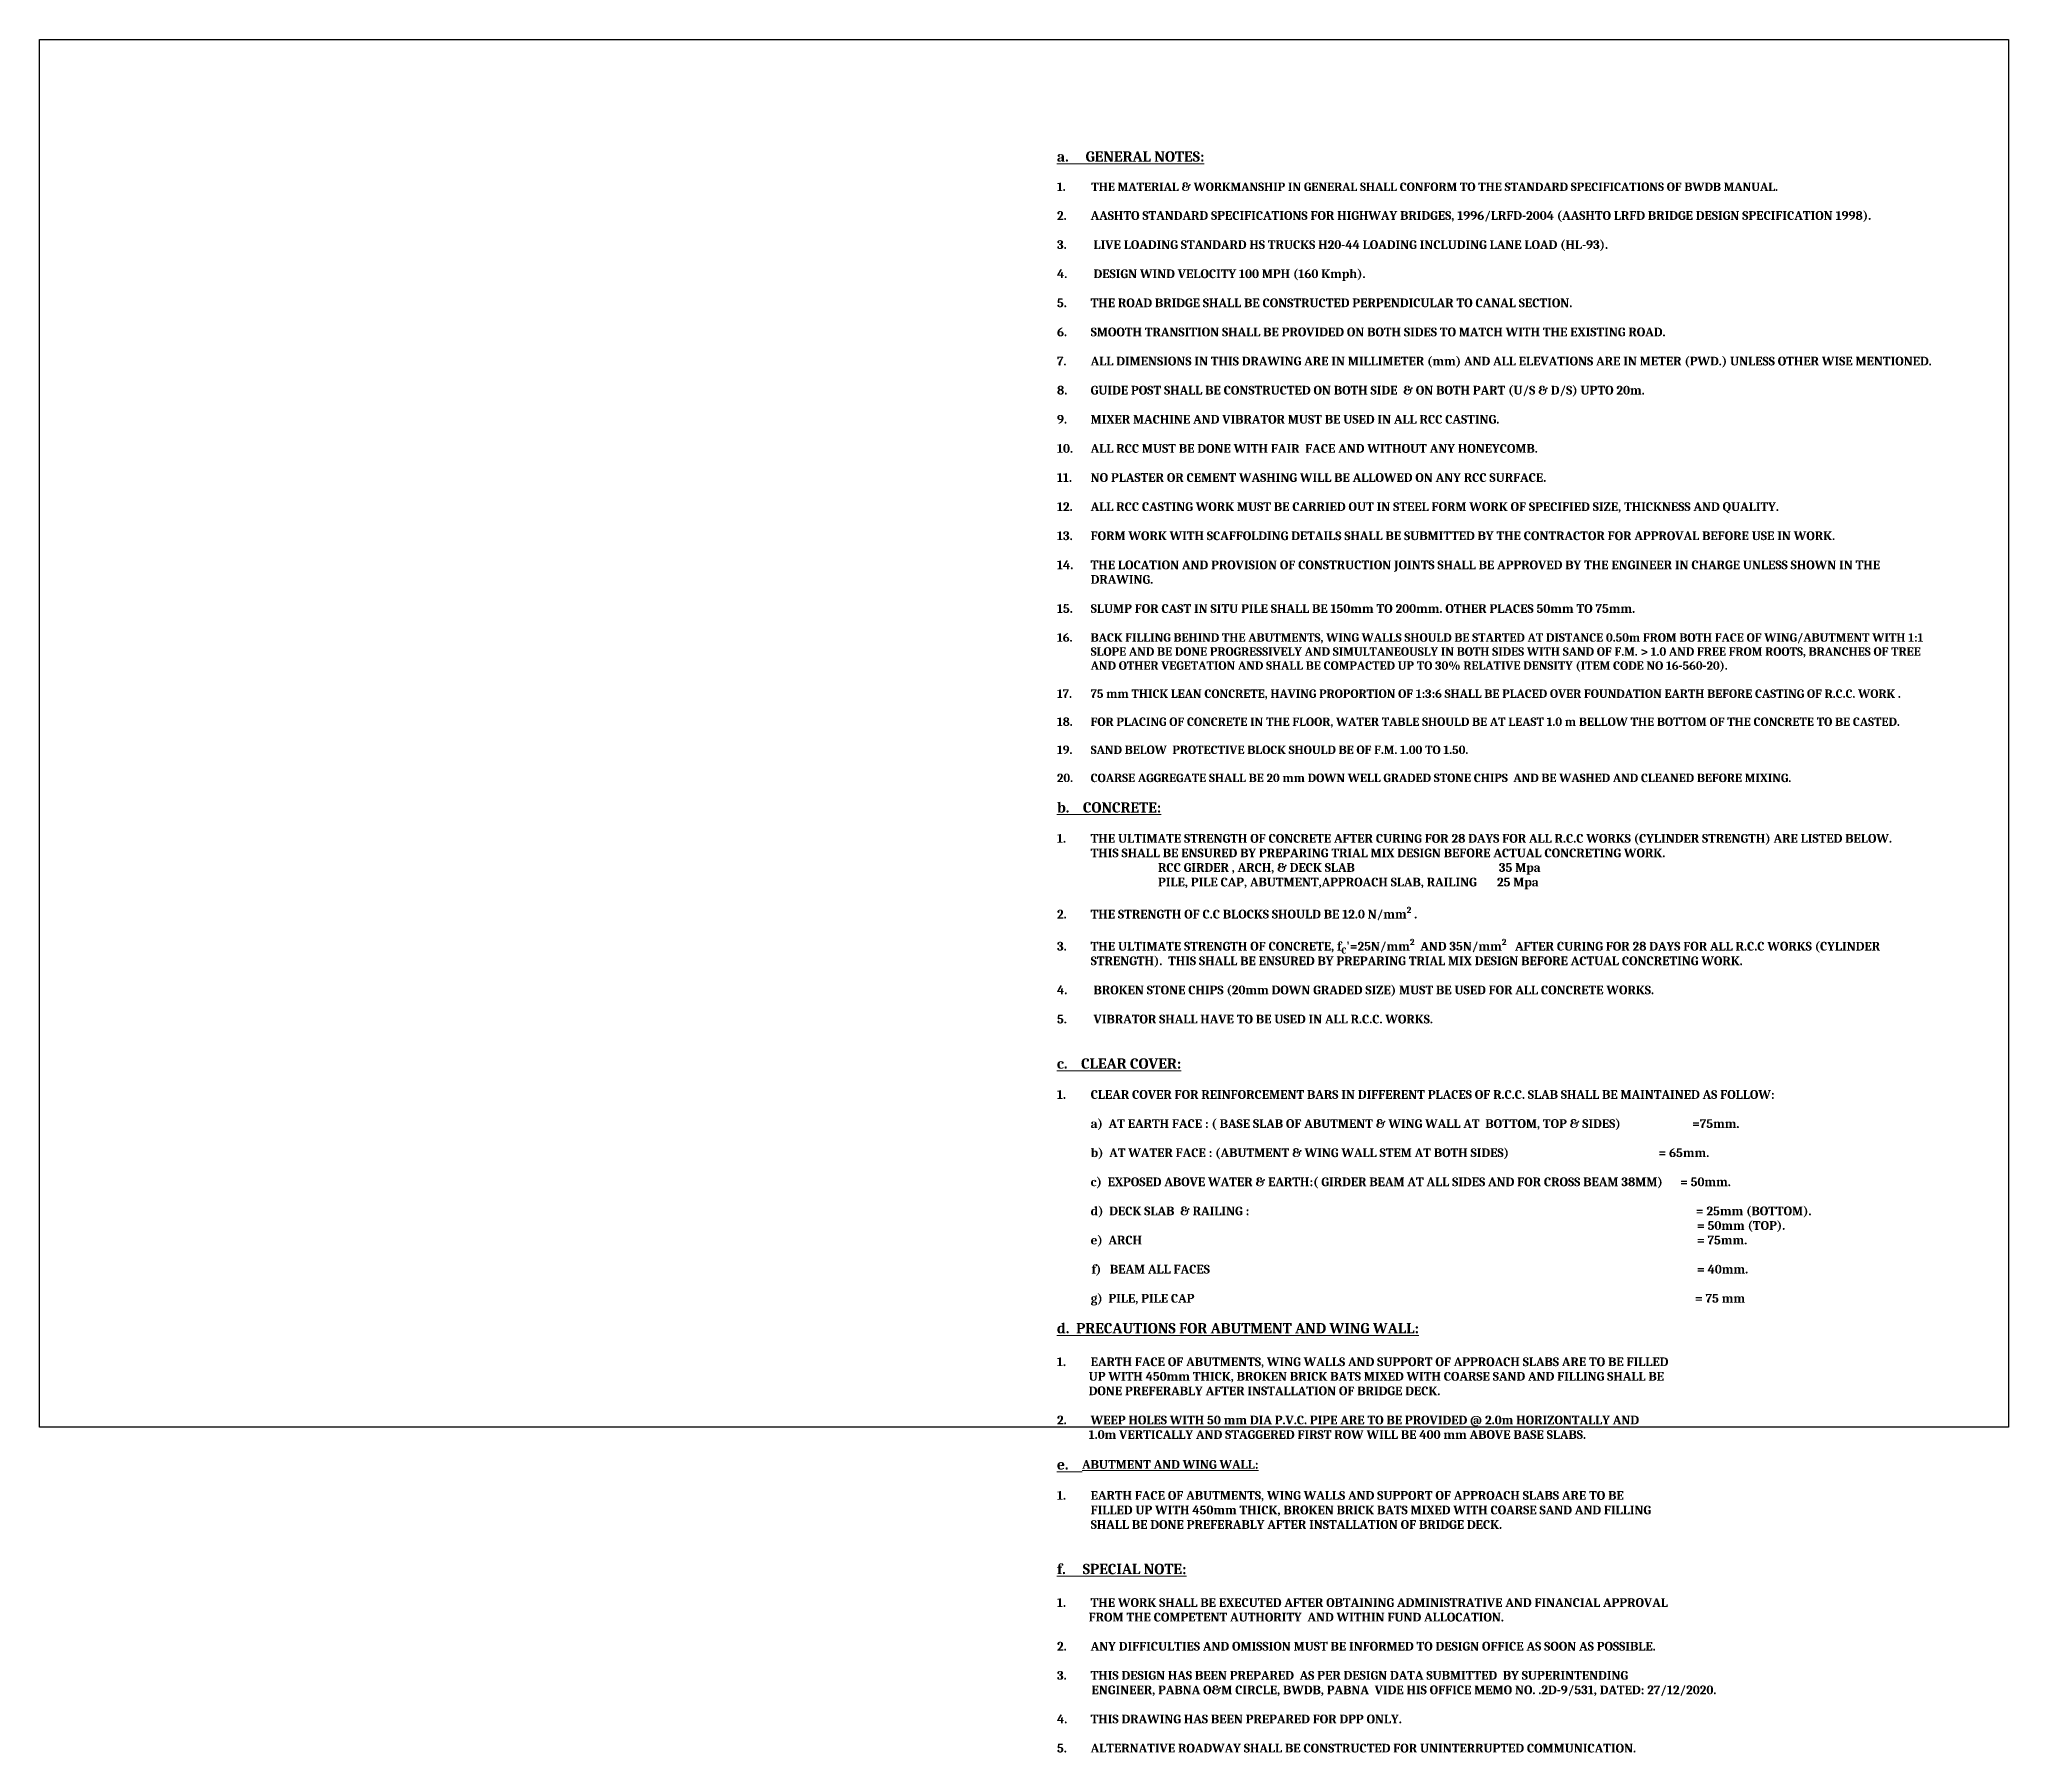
# Model space of a CAD drawing. Header units: millimetres. Extents: x 660635 to 3602845, y -5478610 to -489530.
# Drawn here: x 873774 to 969274, y -2574735 to -2491654 of the extents above; entities that cross this region are included whole.
import ezdxf

# ---------------------------------------------------------------- set-up
doc = ezdxf.new("R2010")
doc.units = ezdxf.units.MM
doc.header["$LTSCALE"] = 25
doc.header["$MEASUREMENT"] = 0
doc.layers.get('Defpoints').update_dxf_attribs({"color": 230, "lineweight": 9})
doc.layers.add('Sheet-title', color=7, linetype='Continuous', lineweight=15)
doc.styles.get("Standard").update_dxf_attribs({"font": 'swissl.ttf'})

msp = doc.modelspace()

# ---------------------------------------------------------------- texts
at = {"layer": 'Sheet-title'}
note = msp.add_mtext_static_columns([''] * 2, width=43109.88109, gutter_width=0, height=203.502, dxfattribs=dict(at, insert=(880013.517, -2497082.478), char_height=408.375, attachment_point=1))
for column, words in zip([note] + note.columns.linked_columns, ["\\A1;\\pt1.09853;{\\fCambria|b1|i0|c0|p18;\\H1.2244x;\\La.     GENERAL NOTES:\\P\\fCambria|b0|i0|c0|p18;\\H0.81675x;\\l\\P\\pi-1526.87329,l1526.87329,t1526.87329;\\fCambria|b1|i0|c0|p18;\\H0.99996x;1.^I\\H1.037x; \\H0.96428x;THE MATERIAL & WORKMANSHIP IN GENERAL SHALL CONFORM TO THE STANDARD SPECIFICATIONS OF BWDB MANUAL.\\P\\pi0,l0,t1.09853;\\H1.037x;\\P\\pi-1633.5,l1633.5,t1633.5;2.^IAASHTO STANDARD SPECIFICATIONS FOR HIGHWAY BRIDGES, 1996/LRFD-2004 (AASHTO LRFD BRIDGE DESIGN SPECIFICATION 1998).\\P\\pi0,l0,t1.09853;\\P\\pi-1633.5,l1633.5,t1633.5;3.^I LIVE LOADING STANDARD HS TRUCKS H20-44 LOADING INCLUDING LANE LOAD (HL-93).\\P\\pi0,l0,t1.09853;\\P\\pi-1633.5,l1633.5,t1633.5;4.^I\\H0.99997x; DESIGN WIND VELOCITY 100 MPH (160 Kmph). \\P\\pi0,l0,t1.09853;\\P\\pi-1633.5,l1633.5,t1633.5;5.^ITHE ROAD BRIDGE SHALL BE CONSTRUCTED PERPENDICULAR TO CANAL SECTION.\\P\\pi0,l0,tz;\\P\\pi-1633.5,l1633.5,t1633.5;6.^ISMOOTH TRANSITION SHALL BE PROVIDED ON BOTH SIDES TO MATCH WITH THE EXISTING ROAD.\\P\\pi0,l0,tz;\\P\\pi-1633.5,l1633.5,t1633.5;7.^IALL DIMENSIONS IN THIS DRAWING ARE IN MILLIMETER (mm) AND ALL ELEVATIONS ARE IN METER (PWD.) UNLESS OTHER WISE MENTIONED.\\P\\pi0,l0,tz;\\P\\pi-1633.5,l1633.5,t1633.5;8.^IGUIDE POST SHALL BE CONSTRUCTED ON BOTH SIDE  & ON BOTH PART (U/S & D/S) UPTO 20m. \\H0.99997x;\\P\\pi0,l0,t1.09853;\\P\\pi-1633.5,l1633.5,t1633.5;9.^IMIXER MACHINE AND VIBRATOR MUST BE USED IN ALL RCC CASTING.\\P\\pi0,l0,t1.09853;\\P\\pi-1633.5,l1633.5,t1633.5;10.^IALL RCC MUST BE DONE WITH FAIR  FACE AND WITHOUT ANY HONEYCOMB.\\P\\pi0,l0,t1.09853;\\P\\pi-1633.5,l1633.5,t1633.5;11.^INO PLASTER OR CEMENT WASHING WILL BE ALLOWED ON ANY RCC SURFACE.\\P\\pi0,l0,t1.09853;\\P\\pi-1633.5,l1633.5,t1633.5;12.^IALL RCC CASTING WORK MUST BE CARRIED OUT IN STEEL FORM WORK OF SPECIFIED SIZE, THICKNESS AND QUALITY.\\P\\pi0,l0,t1.09853;\\P\\pi-1633.5,l1633.5,t1633.5;13.^IFORM WORK WITH SCAFFOLDING DETAILS SHALL BE SUBMITTED BY THE CONTRACTOR FOR APPROVAL BEFORE USE IN WORK.\\P\\pi0,l0,t1.09853;\\P\\pi-1633.5,l1633.5,t1633.5;14.^ITHE LOCATION AND PROVISION OF CONSTRUCTION JOINTS SHALL BE APPROVED BY THE ENGINEER IN CHARGE UNLESS SHOWN IN THE \\P\\pi0,t1.09853;DRAWING. \\H1.0001x;\\P\\pl0,tz;  \\P\\pi-1633.5,l1633.5,t1633.5;15.^ISLUMP FOR CAST IN SITU PILE SHALL BE 150mm TO 200mm. OTHER PLACES 50mm TO 75mm.\\H0.99989x;\\P\\pi0,l0,t1.09853;\\P\\pi-1633.5,l1633.5,t1633.5;\\A0;\\H0.96443x;\\C7;16.^IBACK FILLING BEHIND THE ABUTMENTS, WING WALLS SHOULD BE STARTED AT DISTANCE 0.50m FROM BOTH FACE OF WING/ABUTMENT WITH 1:1 \\P\\pi0,t1.09853;SLOPE AND BE DONE PROGRESSIVELY AND SIMULTANEOUSLY IN BOTH SIDES WITH SAND OF F.M. > 1.0 AND FREE FROM ROOTS, BRANCHES OF TREE \\PAND OTHER VEGETATION AND SHALL BE COMPACTED UP TO 30% RELATIVE DENSITY (ITEM CODE NO 16-560-20).\\P\\pl0;\\P\\pi-1633.5,l1633.5,t1633.5;17.^I75 mm THICK LEAN CONCRETE, HAVING PROPORTION OF 1:3:6 SHALL BE PLACED OVER FOUNDATION EARTH BEFORE CASTING OF R.C.C. WORK .\\P\\pi0,l0,t1.09853;\\P\\pi-1633.5,l1633.5,t1633.5;18.^IFOR PLACING OF CONCRETE IN THE FLOOR, WATER TABLE SHOULD BE AT LEAST 1.0 m BELLOW THE BOTTOM OF THE CONCRETE TO BE CASTED.\\P\\pi0,l0,t1.09853;\\P\\pi-1633.5,l1633.5,t1633.5;19.^ISAND BELOW  PROTECTIVE BLOCK SHOULD BE OF F.M. 1.00 TO 1.50.\\P\\pi0,l0,t1.09853;\\P\\pi-1633.5,l1633.5,t1633.5;20.^ICOARSE AGGREGATE SHALL BE 20 mm DOWN WELL GRADED STONE CHIPS  AND BE WASHED AND CLEANED BEFORE MIXING.\\A1;\\H1.0369x;\\C256;\\P\\pi0,l0,t1.09853;\\P\\H1.1807x;\\Lb.    CONCRETE:\\P\\H0.84697x;\\l\\P\\pi-1633.5,l1633.5,t1633.5;\\H1.0002x;1.^ITHE ULTIMATE STRENGTH OF CONCRETE AFTER CURING FOR 28 DAYS FOR ALL R.C.C WORKS (CYLINDER STRENGTH) ARE LISTED BELOW.  \\P\\pi0,t1.09853;THIS SHALL BE ENSURED BY PREPARING TRIAL MIX DESIGN BEFORE ACTUAL CONCRETING WORK.\\P\\pl0,tz;^I^I^IRCC GIRDER , ARCH, & DECK SLAB                                                  35 Mpa\\P^I^I^IPILE, PILE CAP, ABUTMENT,APPROACH SLAB, RAILING       25 Mpa\\P\\P\\pi-1633.5,l1633.5,t1633.5;2.^ITHE STRENGTH OF C.C BLOCKS SHOULD BE 12.0 N/mm\\H0.7x;\\S2^ ;\\H1.4286x; .\\P\\pi0,l0,t1.09853; \\P\\pi-1633.5,l1633.5,t1633.5;\\H0.99984x;3.^ITHE ULTIMATE STRENGTH OF CONCRETE, f\\H0.7x;\\S^ C;\\H1.4286x;'=25N/\\H1.0002x;mm\\H0.7x;\\S2^ ;\\H1.4283x;  AND 35N/\\H1.0002x;mm\\H0.7x;\\S2^ ;\\H1.4283x;   AFTER CURING FOR 28 DAYS FOR ALL R.C.C WORKS (CYLINDER \\P\\pi0,t1.09853;STRENGTH).  THIS SHALL BE ENSURED BY PREPARING TRIAL MIX DESIGN BEFORE ACTUAL CONCRETING WORK.\\P\\pl0,tz;\\P\\pi-1633.5,l1633.5,t1633.5;4.^I BROKEN STONE CHIPS (20mm DOWN GRADED SIZE) MUST BE USED FOR ALL CONCRETE WORKS. \\P\\pi0,l0,tz;\\P\\pi-1633.5,l1633.5,t1633.5;5.^I VIBRATOR SHALL HAVE TO BE USED IN ALL R.C.C. WORKS.\\P\\pi0,l0,tz;\\P\\H0.99998x;\\P\\H1.1807x;\\Lc.    CLEAR COVER:\\P\\H0.84695x;\\l\\P\\pi-1633.5,l1633.5,t1633.5;1.^ICLEAR COVER FOR REINFORCEMENT BARS IN DIFFERENT PLACES OF R.C.C. SLAB SHALL BE MAINTAINED AS FOLLOW:\\P\\pi0,l0,tz;\\P^Ia)  AT EARTH FACE : ( BASE SLAB OF ABUTMENT & WING WALL AT  BOTTOM, TOP & SIDES)          ^I          =75mm. \\P\\P^Ib)  AT WATER FACE : (ABUTMENT & WING WALL STEM AT BOTH SIDES)                             ^I^I          = 65mm.\\P\\P^Ic)  EXPOSED ABOVE WATER & EARTH:( GIRDER BEAM AT ALL SIDES AND FOR CROSS BEAM 38MM)      = 50mm.\\P^I\\P^Id)  DECK SLAB  & RAILING :                ^I^I^I^I^I^I^I^I^I^I                       = 25mm (BOTTOM). \\P    ^I^I^I^I^I^I^I^I^I^I^I^I^I^I^I^I^I^I^I= 50mm (TOP).\\P^Ie)  ARCH^I^I^I^I^I^I^I^I^I^I^I^I^I^I^I^I^I= 75mm.\\P\\P            f)   BEAM ALL FACES^I^I^I^I^I^I^I^I^I^I^I^I^I^I^I= 40mm.\\P\\P^Ig)  PILE, PILE CAP^I^I^I^I^I^I^I^I^I^I^I^I^I^I           = 75 mm\\H0.99998x;\\P\\H1.0001x;\\P}", '\\A1;{\\fCambria|b1|i0|c0|p18;\\H1.2242x;\\Ld.  PRECAUTIONS FOR ABUTMENT AND WING WALL:\\P\\P\\pi-1633.5,l1633.5,t1633.5;\\H0.847x;\\l1.^IEARTH FACE OF ABUTMENTS, WING WALLS AND SUPPORT OF APPROACH SLABS ARE TO BE FILLED\\P\\pi0,l0,t1.09853;           UP WITH 450mm THICK, BROKEN BRICK BATS MIXED WITH COARSE SAND AND FILLING SHALL BE \\P           DONE PREFERABLY AFTER INSTALLATION OF BRIDGE DECK.\\P\\P\\pi-1633.5,l1633.5,t1633.5;2.^IWEEP HOLES WITH 50 mm DIA P.V.C. PIPE ARE TO BE PROVIDED @ 2.0m HORIZONTALLY AND \\P\\pi0,l0,t1.09853;           1.0m VERTICALLY AND STAGGERED FIRST ROW WILL BE 400 mm ABOVE BASE SLABS.\\P\\ptz;\\P\\pt1.09853;\\H1.1806x;\\Le.    \\H0.84711x;ABUTMENT AND WING WALL:\\P\\ptz;\\P\\pi-1633.5,l1633.5,t1633.5;\\l1.^IEARTH FACE OF ABUTMENTS, WING WALLS AND SUPPORT OF APPROACH SLABS ARE TO BE \\P\\pi0,l0; ^IFILLED UP WITH 450mm THICK, BROKEN BRICK BATS MIXED WITH COARSE SAND AND FILLING \\P\\pt1.09853,1633.5;^I^ISHALL BE DONE PREFERABLY AFTER INSTALLATION OF BRIDGE DECK.\\P\\pt1.09853;\\P\\ptz;\\H0.99987x;\\P\\pt1.09853;\\H1.1806x;\\Lf.     SPECIAL NOTE:\\l\\P\\P\\pi-1633.5,l1633.5,t1633.5;\\H0.84699x;1.^ITHE WORK SHALL BE EXECUTED AFTER OBTAINING ADMINISTRATIVE AND FINANCIAL APPROVAL \\P\\pi0,l0,t1.09853;           FROM THE COMPETENT AUTHORITY  AND WITHIN FUND ALLOCATION.\\P\\P\\pi-1633.5,l1633.5,t1633.5;2.^IANY DIFFICULTIES AND OMISSION MUST BE INFORMED TO DESIGN OFFICE AS SOON AS POSSIBLE. \\P\\pi0,l0,tz; \\P\\pi-1633.5,l1633.5,t1633.5;\\C1;3.^ITHIS DESIGN HAS BEEN PREPARED  AS PER DESIGN DATA SUBMITTED  BY SUPERINTENDING \\P\\pi0,l0,tz;            ENGINEER, PABNA O&M CIRCLE, BWDB, PABNA  VIDE HIS OFFICE MEMO NO. .2D-9/531, DATED: 27/12/2020.\\C256;\\P\\P\\pi-1633.5,l1633.5,t1633.5;4.^ITHIS DRAWING HAS BEEN PREPARED FOR DPP ONLY.\\P\\pi0,l0,t1.09853;\\P\\pi-1633.5,l1633.5,t1633.5;\\C6;5.^IALTERNATIVE ROADWAY SHALL BE CONSTRUCTED FOR UNINTERRUPTED COMMUNICATION.\\A0;\\H0.96449x;\\P\\pi0,l0,t1.09853;\\C256;\\P\\P\\A1;\\H1.0368x;\\P}']):
    column.text = words

# ---------------------------------------------------------------- linework, layer by layer
at = {"layer": 'Defpoints', "lineweight": -2, "ltscale": 100}
msp.add_lwpolyline([(873773.553, -2491653.776), (969274.055, -2491653.776), (969274.055, -2558945.847), (873773.553, -2558945.847)], close=True, dxfattribs=at)

msp.set_redraw_order([(e.dxf.handle, doc.entitydb.next_handle()) for e in msp.query("TEXT MTEXT ATTDEF DIMENSION ARC_DIMENSION")])  # texts and dimensions are drawn at this point

doc.saveas('drawing.dxf')
